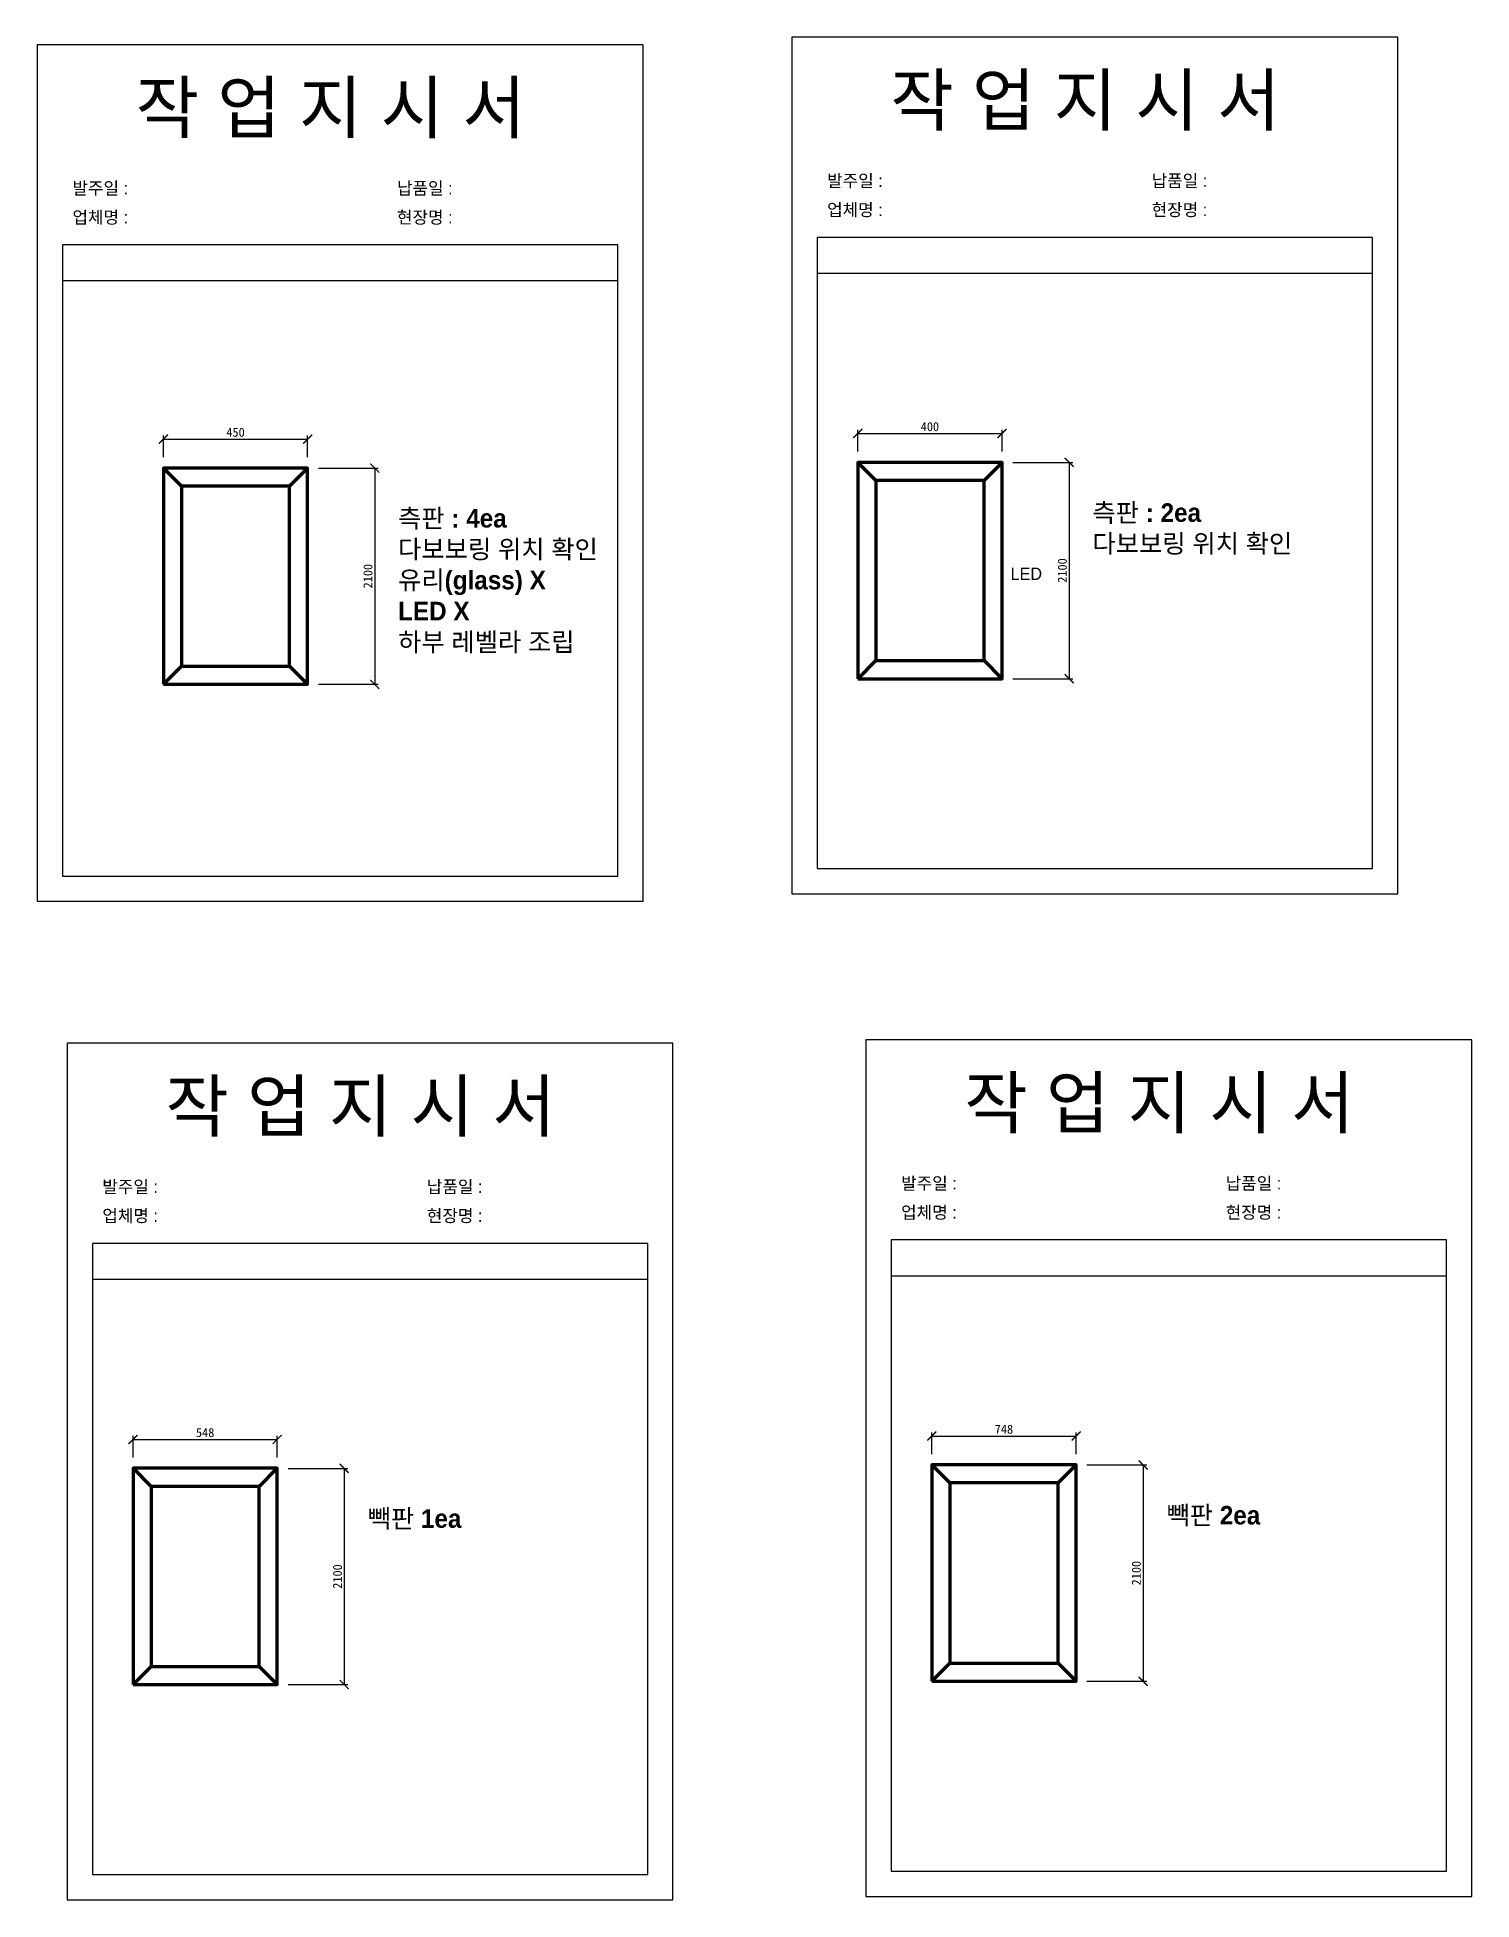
# Model space of a CAD drawing. Header units: millimetres. Extents: x -44117 to 256353, y -2095463 to 65325.
# Drawn here: x 128040 to 132018, y -19039 to -13873 of the extents above; entities that cross this region are included whole.
import ezdxf

# ---------------------------------------------------------------- set-up
doc = ezdxf.new("R2010")
doc.units = ezdxf.units.MM
doc.header["$LTSCALE"] = 10
doc.layers.add('Layer1', color=7, linetype='Continuous', lineweight=70)
doc.dimstyles.new('ISO-25', dxfattribs={"dimtxt": 2.5, "dimasz": 2.5, "dimexe": 1, "dimexo": 1, "dimtad": 1, "dimtxsty": 'Standard', "dimblk": 'ARCHTICK', "dimcen": 2.5, "dimadec": 0, "dimazin": 0, "dimtfac": 1, "dimtmove": 0, "dimatfit": 3, "dimfxl": 0, "dimarcsym": 0})

msp = doc.modelspace()

# ---------------------------------------------------------------- texts
at = {"attachment_point": 1}
for s, heights, insert, char_height in [('{\\fGulim|b0|i0|c129|p50;작 업 지 시 서}', [-155.84554], (128312.53342, -13997.63444), 140), ('{\\fGulim|b0|i0|c129|p50;작 업 지 시 서}', [-155.84554], (130405.454, -13976.92341), 140), ('{\\fGulim|b0|i0|c129|p50;발주일 :}', [-38.18216], (130230.24465, -14253.64383), 34.3), ('{\\fGulim|b0|i0|c129|p50;납품일 :}', [-37.67976], (131130.22263, -14253.64383), 34.3), ('{\\fGulim|b0|i0|c129|p50;발주일 :}', [-38.18216], (128137.32406, -14274.35486), 34.3), ('{\\fGulim|b0|i0|c129|p50;납품일 :}', [-37.67976], (129037.30205, -14274.35486), 34.3), ('{\\fGulim|b0|i0|c129|p50;업체명 : }', [-38.2735], (128137.32406, -14355.01104), 34.3), ('{\\fGulim|b0|i0|c129|p50;현장명 : }', [-38.2735], (129037.30205, -14355.01104), 34.3), ('{\\fGulim|b0|i0|c129|p50;업체명 : }', [-38.2735], (130230.24465, -14334.30001), 34.3), ('{\\fGulim|b0|i0|c129|p50;현장명 : }', [-38.2735], (131130.22263, -14334.30001), 34.3), ('{\\fGulim|b1|i0|c129|p50;측판 : 4ea\\P다보보링 위치 확인\\P유리(glass) X\\PLED X\\P하부 레벨라 조립}', [860.85147], (129040.38319, -15181.31125), 51.45), ('{\\fGulim|b1|i0|c129|p50;측판 : 2ea\\P다보보링 위치 확인}', [-145.36667], (130966.10354, -15165.66417), 51.45), ('{\\fGulim|b0|i0|c129|p50;LED}', [-34.39134], (130739.00137, -15343.75762), 34.3), ('{\\fGulim|b0|i0|c129|p50;작 업 지 시 서}', [-155.84554], (128395.36394, -16767.32779), 140), ('{\\fGulim|b0|i0|c129|p50;작 업 지 시 서}', [-155.84554], (130610.7386, -16757.94096), 140), ('{\\fGulim|b0|i0|c129|p50;발주일 :}', [-38.18216], (128220.15458, -17044.04821), 34.3), ('{\\fGulim|b0|i0|c129|p50;납품일 :}', [-37.67976], (129120.13257, -17044.04821), 34.3), ('{\\fGulim|b0|i0|c129|p50;발주일 :}', [-38.18216], (130435.52924, -17034.66138), 34.3), ('{\\fGulim|b0|i0|c129|p50;납품일 :}', [-37.67976], (131335.50723, -17034.66138), 34.3), ('{\\fGulim|b0|i0|c129|p50;업체명 : }', [-38.2735], (128220.15458, -17124.70439), 34.3), ('{\\fGulim|b0|i0|c129|p50;현장명 : }', [-38.2735], (129120.13257, -17124.70439), 34.3), ('{\\fGulim|b0|i0|c129|p50;업체명 : }', [-38.2735], (130435.52924, -17115.31756), 34.3), ('{\\fGulim|b0|i0|c129|p50;현장명 : }', [-38.2735], (131335.50723, -17115.31756), 34.3), ('{\\fGulim|b1|i0|c129|p50;빽판 1ea}', [-57.16667], (128956.01348, -17956.06855), 51.45), ('{\\fGulim|b1|i0|c129|p50;빽판 2ea}', [-57.16667], (131171.38814, -17946.68172), 51.45)]:
    msp.add_mtext_dynamic_manual_height_columns(s, width=3307.3198183, gutter_width=12.5, heights=heights, dxfattribs=dict(at, insert=insert, char_height=char_height))

# ---------------------------------------------------------------- blocks, each defined once
blk = doc.blocks.new('_ArchTick')
at = {"color": 0, "linetype": 'ByBlock', "const_width": 0.15}
blk.add_lwpolyline([(-0.5, -0.5), (0.5, 0.5)], dxfattribs=at)
blk = doc.blocks.new('*D2168')
at = {"color": 0, "lineweight": -2}
for p, q in [((128305.3, -17812.5), (128305.3, -17752.2)), ((128305.3, -17762.2), (128705.3, -17762.2)), ((128705.3, -17812.5), (128705.3, -17752.2))]:
    blk.add_line(p, q, dxfattribs=at)
at = {"layer": 'Defpoints', "color": 0}
for p in [(128705.3, -17762.2), (128305.3, -17842.5), (128705.3, -17842.5)]:
    blk.add_point(p, dxfattribs=at)
at = {"color": 0, "lineweight": -2, "xscale": 25, "yscale": 25, "zscale": 25, "rotation": 180}
blk.add_blockref('_ArchTick', (128305.3, -17762.2), dxfattribs=at)
at = {"color": 0, "lineweight": -2, "xscale": 25, "yscale": 25, "zscale": 25}
blk.add_blockref('_ArchTick', (128705.3, -17762.2), dxfattribs=at)
at = {"color": 0, "insert": (128505.3, -17743.4), "char_height": 25, "attachment_point": 5}
blk.add_mtext('548', dxfattribs=at)
blk = doc.blocks.new('*D2169')
at = {"color": 0, "lineweight": -2}
for p, q in [((128735.3, -17842.5), (128901.2, -17842.5)), ((128891.2, -17842.5), (128891.2, -18442.5)), ((128735.3, -18442.5), (128901.2, -18442.5))]:
    blk.add_line(p, q, dxfattribs=at)
at = {"layer": 'Defpoints', "color": 0}
for p in [(128705.3, -17842.5), (128705.3, -18442.5), (128891.2, -18442.5)]:
    blk.add_point(p, dxfattribs=at)
at = {"color": 0, "lineweight": -2, "xscale": 25, "yscale": 25, "zscale": 25}
for p, rotation in [((128891.2, -17842.5), 90), ((128891.2, -18442.5), 270)]:
    blk.add_blockref('_ArchTick', p, dxfattribs=dict(at, rotation=rotation))
at = {"color": 0, "insert": (128872.4, -18142.5), "char_height": 25, "attachment_point": 5, "rotation": 90}
blk.add_mtext('2100', dxfattribs=at)
blk = doc.blocks.new('*D2170')
at = {"color": 0, "lineweight": -2}
for p, q in [((128389.6, -15037.7), (128389.6, -14977.4)), ((128789.6, -15037.7), (128789.6, -14977.4)), ((128389.6, -14987.4), (128789.6, -14987.4))]:
    blk.add_line(p, q, dxfattribs=at)
at = {"layer": 'Defpoints', "color": 0}
for p in [(128789.6, -14987.4), (128389.6, -15067.7), (128789.6, -15067.7)]:
    blk.add_point(p, dxfattribs=at)
at = {"color": 0, "lineweight": -2, "xscale": 25, "yscale": 25, "zscale": 25, "rotation": 180}
blk.add_blockref('_ArchTick', (128389.6, -14987.4), dxfattribs=at)
at = {"color": 0, "lineweight": -2, "xscale": 25, "yscale": 25, "zscale": 25}
blk.add_blockref('_ArchTick', (128789.6, -14987.4), dxfattribs=at)
at = {"color": 0, "insert": (128589.6, -14968.7), "char_height": 25, "attachment_point": 5}
blk.add_mtext('450', dxfattribs=at)
blk = doc.blocks.new('*D2171')
at = {"color": 0, "lineweight": -2}
for p, q in [((128819.6, -15067.7), (128985.5, -15067.7)), ((128975.5, -15067.7), (128975.5, -15667.7)), ((128819.6, -15667.7), (128985.5, -15667.7))]:
    blk.add_line(p, q, dxfattribs=at)
at = {"layer": 'Defpoints', "color": 0}
for p in [(128789.6, -15067.7), (128789.6, -15667.7), (128975.5, -15667.7)]:
    blk.add_point(p, dxfattribs=at)
at = {"color": 0, "lineweight": -2, "xscale": 25, "yscale": 25, "zscale": 25}
for p, rotation in [((128975.5, -15067.7), 90), ((128975.5, -15667.7), 270)]:
    blk.add_blockref('_ArchTick', p, dxfattribs=dict(at, rotation=rotation))
at = {"color": 0, "insert": (128956.8, -15367.7), "char_height": 25, "attachment_point": 5, "rotation": 90}
blk.add_mtext('2100', dxfattribs=at)
blk = doc.blocks.new('*D2172')
at = {"color": 0, "lineweight": -2}
for p, q in [((130315.3, -15022), (130315.3, -14961.8)), ((130315.3, -14971.8), (130715.3, -14971.8)), ((130715.3, -15022), (130715.3, -14961.8))]:
    blk.add_line(p, q, dxfattribs=at)
at = {"layer": 'Defpoints', "color": 0}
for p in [(130715.3, -14971.8), (130315.3, -15052), (130715.3, -15052)]:
    blk.add_point(p, dxfattribs=at)
at = {"color": 0, "lineweight": -2, "xscale": 25, "yscale": 25, "zscale": 25, "rotation": 180}
blk.add_blockref('_ArchTick', (130315.3, -14971.8), dxfattribs=at)
at = {"color": 0, "lineweight": -2, "xscale": 25, "yscale": 25, "zscale": 25}
blk.add_blockref('_ArchTick', (130715.3, -14971.8), dxfattribs=at)
at = {"color": 0, "insert": (130515.3, -14953), "char_height": 25, "attachment_point": 5}
blk.add_mtext('400', dxfattribs=at)
blk = doc.blocks.new('*D2173')
at = {"color": 0, "lineweight": -2}
for p, q in [((130745.3, -15052), (130911.3, -15052)), ((130901.3, -15052), (130901.3, -15652)), ((130745.3, -15652), (130911.3, -15652))]:
    blk.add_line(p, q, dxfattribs=at)
at = {"layer": 'Defpoints', "color": 0}
for p in [(130715.3, -15052), (130715.3, -15652), (130901.3, -15652)]:
    blk.add_point(p, dxfattribs=at)
at = {"color": 0, "lineweight": -2, "xscale": 25, "yscale": 25, "zscale": 25}
for p, rotation in [((130901.3, -15052), 90), ((130901.3, -15652), 270)]:
    blk.add_blockref('_ArchTick', p, dxfattribs=dict(at, rotation=rotation))
at = {"color": 0, "insert": (130882.5, -15352), "char_height": 25, "attachment_point": 5, "rotation": 90}
blk.add_mtext('2100', dxfattribs=at)
blk = doc.blocks.new('*D2174')
at = {"color": 0, "lineweight": -2}
for p, q in [((130520.6, -17803.1), (130520.6, -17742.8)), ((130520.6, -17752.8), (130920.6, -17752.8)), ((130920.6, -17803.1), (130920.6, -17742.8))]:
    blk.add_line(p, q, dxfattribs=at)
at = {"layer": 'Defpoints', "color": 0}
for p in [(130920.6, -17752.8), (130520.6, -17833.1), (130920.6, -17833.1)]:
    blk.add_point(p, dxfattribs=at)
at = {"color": 0, "lineweight": -2, "xscale": 25, "yscale": 25, "zscale": 25, "rotation": 180}
blk.add_blockref('_ArchTick', (130520.6, -17752.8), dxfattribs=at)
at = {"color": 0, "lineweight": -2, "xscale": 25, "yscale": 25, "zscale": 25}
blk.add_blockref('_ArchTick', (130920.6, -17752.8), dxfattribs=at)
at = {"color": 0, "insert": (130720.6, -17734.1), "char_height": 25, "attachment_point": 5}
blk.add_mtext('748', dxfattribs=at)
blk = doc.blocks.new('*D2175')
at = {"color": 0, "lineweight": -2}
for p, q in [((130950.6, -17833.1), (131116.6, -17833.1)), ((131106.6, -17833.1), (131106.6, -18433.1)), ((130950.6, -18433.1), (131116.6, -18433.1))]:
    blk.add_line(p, q, dxfattribs=at)
at = {"layer": 'Defpoints', "color": 0}
for p in [(130920.6, -17833.1), (130920.6, -18433.1), (131106.6, -18433.1)]:
    blk.add_point(p, dxfattribs=at)
at = {"color": 0, "lineweight": -2, "xscale": 25, "yscale": 25, "zscale": 25}
for p, rotation in [((131106.6, -17833.1), 90), ((131106.6, -18433.1), 270)]:
    blk.add_blockref('_ArchTick', p, dxfattribs=dict(at, rotation=rotation))
at = {"color": 0, "insert": (131087.8, -18133.1), "char_height": 25, "attachment_point": 5, "rotation": 90}
blk.add_mtext('2100', dxfattribs=at)

# ---------------------------------------------------------------- dimensions: what is measured, and where the dimension line sits
for base, p1, p2, text, override, picture, middle in [((128789.62887, -14987.43571), (128389.62887, -15067.69551), (128789.62887, -15067.69551), '450', {"dimscale": 10, "dimexo": 3, "dimtxsty": 'Standard'}, '*D2170', (128589.62887, -14968.68571)), ((130715.34923, -14971.78863), (130315.34923, -15052.04843), (130715.34923, -15052.04843), '400', {"dimscale": 10, "dimexo": 3}, '*D2172', (130515.34923, -14953.03863)), ((130920.63382, -17752.80618), (130520.63382, -17833.06598), (130920.63382, -17833.06598), '748', {"dimscale": 10, "dimexo": 3}, '*D2174', (130720.63382, -17734.05618)), ((128705.25916, -17762.193), (128305.25916, -17842.4528), (128705.25916, -17842.4528), '548', {"dimscale": 10, "dimexo": 3, "dimtxsty": 'Standard'}, '*D2168', (128505.25916, -17743.443))]:
    dim = msp.add_linear_dim(base=base, p1=p1, p2=p2, text=text, dimstyle='ISO-25', override=override)
    dim.commit()
    dim.dimension.update_dxf_attribs({"geometry": picture, "text_midpoint": middle})
for base, p1, p2, picture, middle in [((128975.54886, -15667.69551), (128789.62887, -15067.69551), (128789.62887, -15667.69551), '*D2171', (128956.79886, -15367.69551)), ((130901.26922, -15652.04843), (130715.34923, -15052.04843), (130715.34923, -15652.04843), '*D2173', (130882.51922, -15352.04843)), ((131106.55382, -18433.06598), (130920.63382, -17833.06598), (130920.63382, -18433.06598), '*D2175', (131087.80382, -18133.06598)), ((128891.17916, -18442.4528), (128705.25916, -17842.4528), (128705.25916, -18442.4528), '*D2169', (128872.42916, -18142.4528))]:
    dim = msp.add_linear_dim(base=base, p1=p1, p2=p2, angle=90, text='2100', dimstyle='ISO-25', override={"dimscale": 10, "dimexo": 3, "dimtxsty": 'Standard'})
    dim.commit()
    dim.dimension.update_dxf_attribs({"geometry": picture, "text_midpoint": middle})

# ---------------------------------------------------------------- linework, layer by layer
for p, q in [((129649.72681, -14448.64165), (128109.72681, -14448.64165)), ((131742.6474, -14427.93062), (130202.6474, -14427.93062)), ((129649.72681, -14548.64165), (128109.72681, -14548.64165)), ((131742.6474, -14527.93062), (130202.6474, -14527.93062)), ((129732.55734, -17218.335), (128192.55734, -17218.335)), ((131947.932, -17208.94817), (130407.932, -17208.94817)), ((129732.55734, -17318.335), (128192.55734, -17318.335)), ((131947.932, -17308.94817), (130407.932, -17308.94817))]:
    msp.add_line(p, q)
for points in [[(128039.72681, -16269.47193), (129719.72681, -16269.47193), (129719.72681, -13893.47193), (128039.72681, -13893.47193)], [(130132.6474, -16248.7609), (131812.6474, -16248.7609), (131812.6474, -13872.7609), (130132.6474, -13872.7609)], [(128122.55734, -19039.16528), (129802.55734, -19039.16528), (129802.55734, -16663.16528), (128122.55734, -16663.16528)], [(130337.932, -19029.77845), (132017.932, -19029.77845), (132017.932, -16653.77845), (130337.932, -16653.77845)]]:
    msp.add_lwpolyline(points, close=True)
for points in [[(128109.72681, -14448.64165), (128109.72681, -16199.47193), (129649.72681, -16199.47193), (129649.72681, -14448.64165)], [(130202.6474, -14427.93062), (130202.6474, -16178.7609), (131742.6474, -16178.7609), (131742.6474, -14427.93062)], [(128192.55734, -17218.335), (128192.55734, -18969.16528), (129732.55734, -18969.16528), (129732.55734, -17218.335)], [(130407.932, -17208.94817), (130407.932, -18959.77845), (131947.932, -18959.77845), (131947.932, -17208.94817)]]:
    msp.add_lwpolyline(points)
at = {"layer": 'Layer1'}
for p, q in [((128439.62887, -15117.69551), (128389.62887, -15067.69551)), ((128739.62887, -15117.69551), (128789.62887, -15067.69551)), ((130365.34923, -15102.04843), (130315.34923, -15052.04843)), ((130665.34923, -15102.04843), (130715.34923, -15052.04843)), ((130365.34923, -15602.04843), (130315.34923, -15652.04843)), ((130715.34923, -15652.04843), (130665.34923, -15602.04843)), ((128439.62887, -15617.69551), (128389.62887, -15667.69551)), ((128789.62887, -15667.69551), (128739.62887, -15617.69551)), ((128355.25916, -17892.4528), (128305.25916, -17842.4528)), ((128655.25916, -17892.4528), (128705.25916, -17842.4528)), ((130570.63382, -17883.06598), (130520.63382, -17833.06598)), ((130870.63382, -17883.06598), (130920.63382, -17833.06598)), ((130570.63382, -18383.06598), (130520.63382, -18433.06598)), ((130920.63382, -18433.06598), (130870.63382, -18383.06598)), ((128355.25916, -18392.4528), (128305.25916, -18442.4528)), ((128705.25916, -18442.4528), (128655.25916, -18392.4528))]:
    msp.add_line(p, q, dxfattribs=at)
for points in [[(128389.62887, -15667.69551), (128789.62887, -15667.69551), (128789.62887, -15067.69551), (128389.62887, -15067.69551)], [(130315.34923, -15652.04843), (130715.34923, -15652.04843), (130715.34923, -15052.04843), (130315.34923, -15052.04843)], [(128439.62887, -15617.69551), (128739.62887, -15617.69551), (128739.62887, -15117.69551), (128439.62887, -15117.69551)], [(130365.34923, -15602.04843), (130665.34923, -15602.04843), (130665.34923, -15102.04843), (130365.34923, -15102.04843)], [(128305.25916, -18442.4528), (128705.25916, -18442.4528), (128705.25916, -17842.4528), (128305.25916, -17842.4528)], [(130520.63382, -18433.06598), (130920.63382, -18433.06598), (130920.63382, -17833.06598), (130520.63382, -17833.06598)], [(128355.25916, -18392.4528), (128655.25916, -18392.4528), (128655.25916, -17892.4528), (128355.25916, -17892.4528)], [(130570.63382, -18383.06598), (130870.63382, -18383.06598), (130870.63382, -17883.06598), (130570.63382, -17883.06598)]]:
    msp.add_lwpolyline(points, close=True, dxfattribs=at)

msp.set_redraw_order([(e.dxf.handle, doc.entitydb.next_handle()) for e in msp.query("TEXT MTEXT ATTDEF DIMENSION ARC_DIMENSION")])  # texts and dimensions are drawn at this point

doc.saveas('drawing.dxf')
